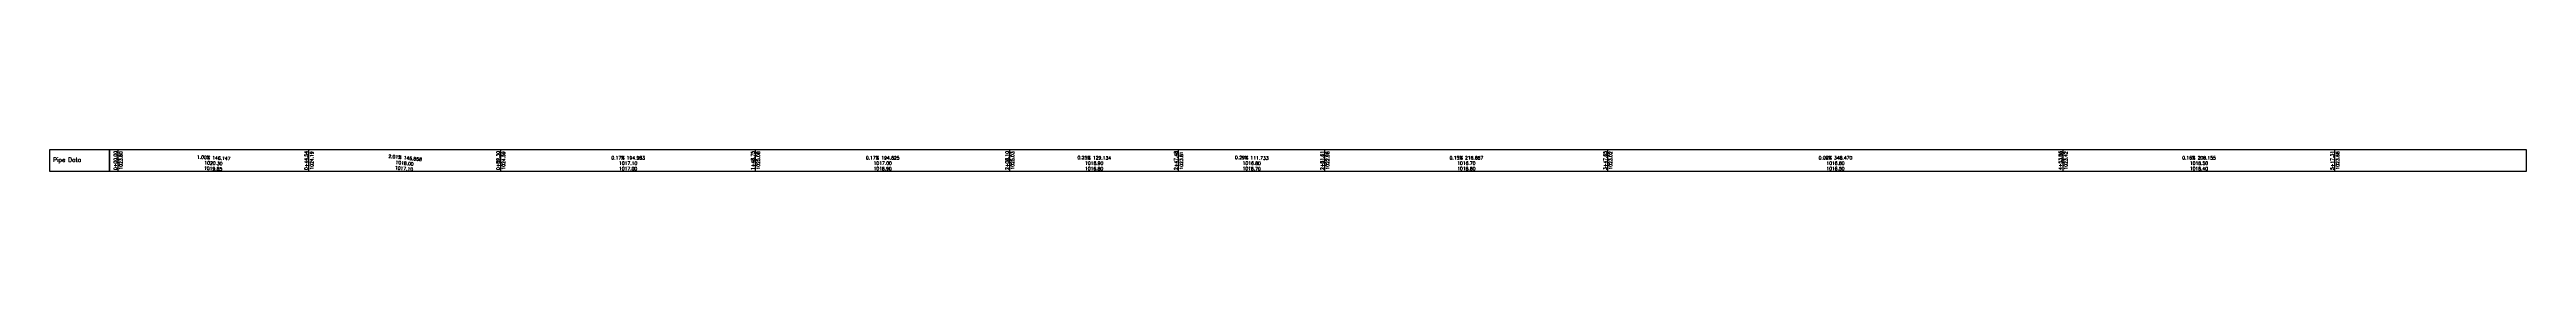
# Model space of a CAD drawing. Header units: metres. Extents: x 517023 to 519141, y 3924953 to 3927827.
# Drawn here: x 518235 to 518813, y 3925245 to 3925250 of the extents above; entities that cross this region are included whole.
import ezdxf

# ---------------------------------------------------------------- set-up
doc = ezdxf.new("R2010")
doc.units = ezdxf.units.M
for name, color, linetype in [('C-ROAD-PROF-TEXT', 11, 'Continuous'), ('C-ROAD-PROF-TICK', 7, 'Continuous'), ('C-ROAD-PROF-TTLB', 5, 'Continuous'), ('C-ROAD-PROF-VIEW', 7, 'Continuous')]:
    doc.layers.add(name, color=color, linetype=linetype)
doc.styles.get("Standard").update_dxf_attribs({"font": 'simplex.shx'})

msp = doc.modelspace()

# ---------------------------------------------------------------- linework, layer by layer
at = {"layer": 'C-ROAD-PROF-TICK', "color": 7, "linetype": 'Continuous', "lineweight": -3}
for p, q in [((518251.1, 3925245.34), (518251.1, 3925250.34)), ((518295.64, 3925245.34), (518295.64, 3925250.34)), ((518340.4, 3925245.34), (518340.4, 3925250.34)), ((518399.85, 3925245.34), (518399.85, 3925250.34)), ((518459.2, 3925245.34), (518459.2, 3925250.34)), ((518498.58, 3925245.34), (518498.58, 3925250.34)), ((518532.7, 3925245.34), (518532.7, 3925250.34)), ((518598.75, 3925245.34), (518598.75, 3925250.34)), ((518704.96, 3925245.34), (518704.96, 3925250.34)), ((518768.41, 3925245.34), (518768.41, 3925250.34))]:
    msp.add_line(p, q, dxfattribs=at)
at = {"layer": 'C-ROAD-PROF-TTLB', "color": 5, "linetype": 'Continuous', "lineweight": -3}
for points in [[(518249.1, 3925245.34), (518249.1, 3925250.34), (518235.1, 3925250.34), (518235.1, 3925245.34)], [(518249.1, 3925245.34), (518813.1, 3925245.34), (518813.1, 3925250.34), (518249.1, 3925250.34)]]:
    msp.add_3dface(points, dxfattribs=at)

# ---------------------------------------------------------------- texts
at = {"layer": 'C-ROAD-PROF-TEXT', "color": 11, "linetype": 'Continuous', "lineweight": -3, "char_height": 0.762}
for s, insert, attachment_point, rotation in [('{\\Fsimplex.shx|c0;0+00.00}', (518250.84, 3925247.84), 8, 90), ('{\\Fsimplex.shx|c0;1023.80}', (518251.35, 3925247.84), 2, 90), ('1.00% 146.147', (518273.38, 3925248.09), 8, 357.12414), ('{\\Fsimplex.shx|c0;1020.30\\P1019.85}', (518273.36, 3925247.59), 2, 357.12414), ('{\\Fsimplex.shx|c0;0+44.54}', (518295.39, 3925247.84), 8, 90), ('{\\Fsimplex.shx|c0;1024.19}', (518295.9, 3925247.84), 2, 90), ('2.01% 146.858', (518318.04, 3925248.09), 8, 354.25813), ('{\\Fsimplex.shx|c0;1018.00\\P1017.10}', (518317.99, 3925247.59), 2, 354.25813), ('{\\Fsimplex.shx|c0;0+89.30}', (518340.14, 3925247.84), 8, 90), ('{\\Fsimplex.shx|c0;1024.59}', (518340.65, 3925247.84), 2, 90), ('0.17% 194.983', (518370.12, 3925248.09), 8, 359.63713), ('{\\Fsimplex.shx|c0;1017.10\\P1017.00}', (518370.12, 3925247.59), 2, 359.63713), ('{\\Fsimplex.shx|c0;1+48.75}', (518399.59, 3925247.84), 8, 90), ('{\\Fsimplex.shx|c0;1025.08}', (518400.1, 3925247.84), 2, 90), ('0.17% 194.625', (518429.52, 3925248.09), 8, 359.63587), ('{\\Fsimplex.shx|c0;1017.00\\P1016.90}', (518429.52, 3925247.59), 2, 359.63587), ('{\\Fsimplex.shx|c0;2+08.10}', (518458.94, 3925247.84), 8, 90), ('{\\Fsimplex.shx|c0;1025.03}', (518459.45, 3925247.84), 2, 90), ('0.25% 129.134', (518478.89, 3925248.09), 8, 359.17289), ('{\\Fsimplex.shx|c0;1016.90\\P1016.80}', (518478.88, 3925247.59), 2, 359.17289), ('{\\Fsimplex.shx|c0;2+47.48}', (518498.32, 3925247.84), 8, 90), ('{\\Fsimplex.shx|c0;1023.81}', (518498.83, 3925247.84), 2, 90), ('0.29% 111.733', (518515.65, 3925248.09), 8, 358.89705), ('{\\Fsimplex.shx|c0;1016.80\\P1016.70}', (518515.64, 3925247.59), 2, 358.89705), ('{\\Fsimplex.shx|c0;2+81.61}', (518532.45, 3925247.84), 8, 90), ('{\\Fsimplex.shx|c0;1022.96}', (518532.96, 3925247.84), 2, 90), ('0.15% 216.667', (518565.73, 3925248.09), 8, 359.70604), ('{\\Fsimplex.shx|c0;1016.70\\P1016.60}', (518565.72, 3925247.59), 2, 359.70604), ('{\\Fsimplex.shx|c0;3+47.65}', (518598.49, 3925247.84), 8, 90), ('{\\Fsimplex.shx|c0;1023.02}', (518599, 3925247.84), 2, 90), ('0.09% 348.470', (518651.85, 3925248.09), 8, 359.88635), ('{\\Fsimplex.shx|c0;1016.60\\P1016.50}', (518651.85, 3925247.59), 2, 359.88635), ('{\\Fsimplex.shx|c0;4+53.86}', (518704.71, 3925247.84), 8, 90), ('{\\Fsimplex.shx|c0;1023.42}', (518705.21, 3925247.84), 2, 90), ('0.16% 208.155', (518736.69, 3925248.09), 8, 359.6815), ('{\\Fsimplex.shx|c0;1016.50\\P1016.40}', (518736.68, 3925247.59), 2, 359.6815), ('{\\Fsimplex.shx|c0;5+17.31}', (518768.15, 3925247.84), 8, 90), ('{\\Fsimplex.shx|c0;1023.66}', (518768.66, 3925247.84), 2, 90)]:
    msp.add_mtext(s, dxfattribs=dict(at, insert=insert, attachment_point=attachment_point, rotation=rotation))
at = {"layer": 'C-ROAD-PROF-VIEW', "color": 7, "linetype": 'Continuous', "lineweight": -3, "insert": (518235.25, 3925247.84), "char_height": 1, "attachment_point": 4}
msp.add_mtext(' Pipe Data', dxfattribs=at)

doc.saveas('drawing.dxf')
